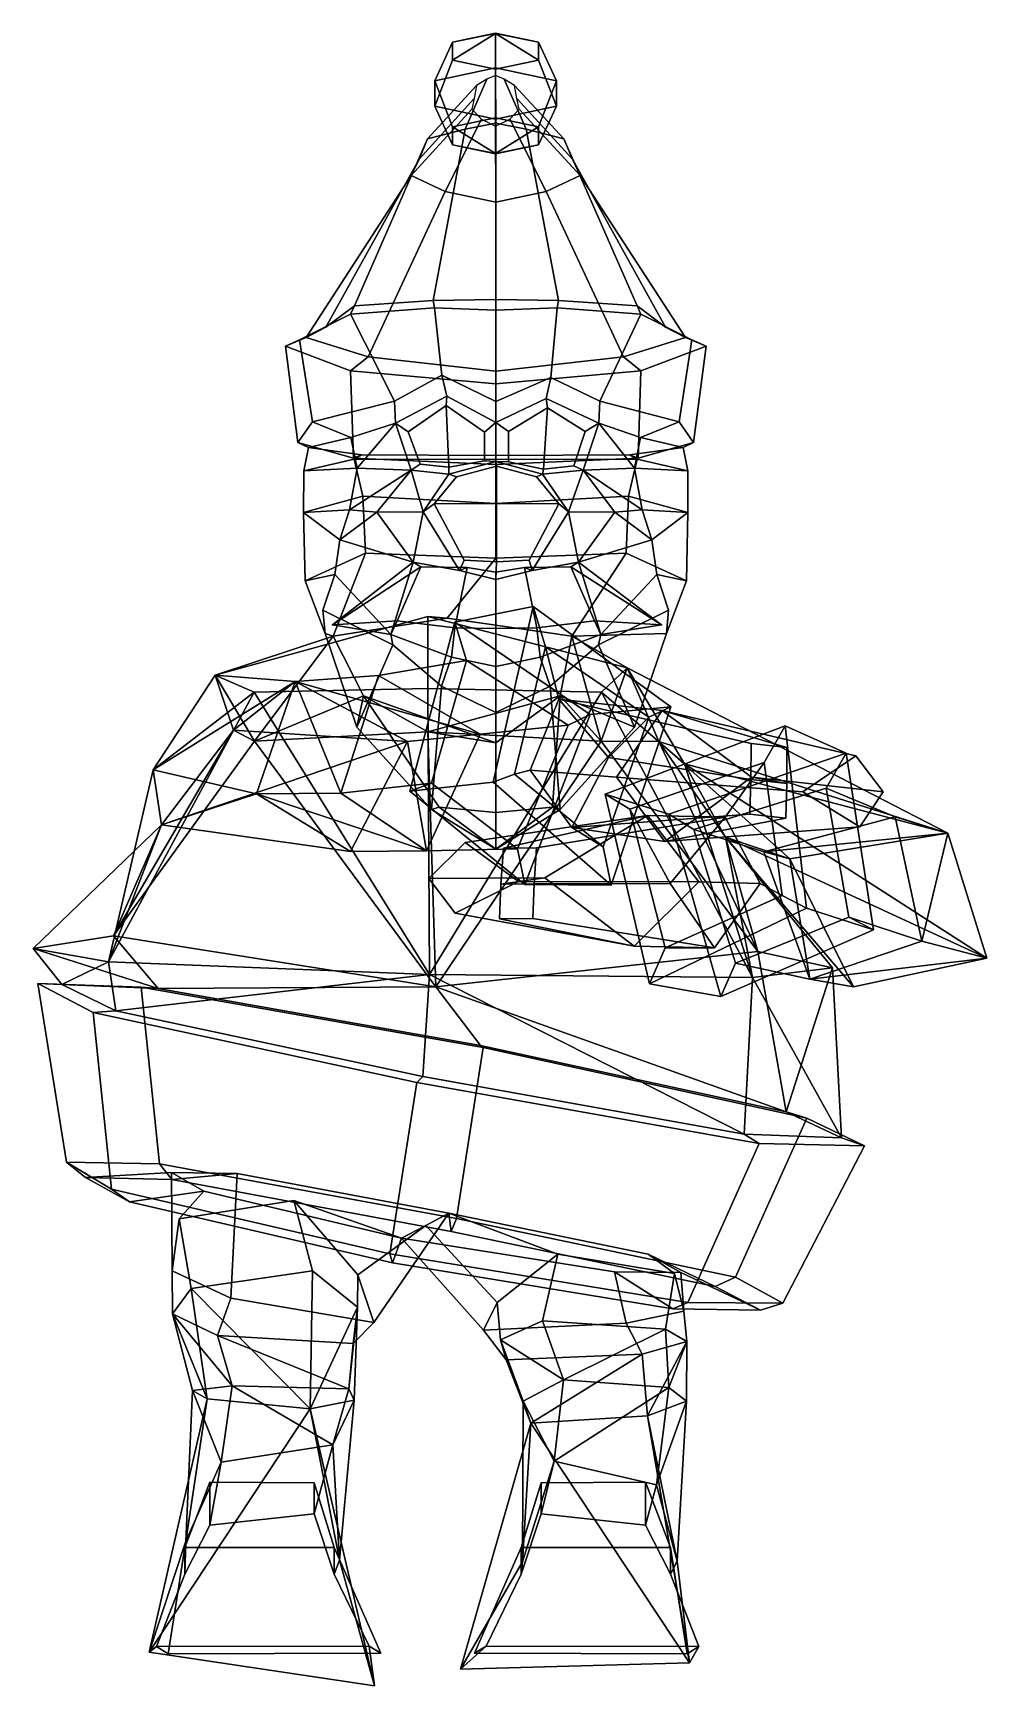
# Model space of a CAD drawing. Extents: x -127 to 175, y -163 to 359.
import ezdxf

# ---------------------------------------------------------------- set-up
doc = ezdxf.new("R2010")
doc.units = 0

msp = doc.modelspace()

# ---------------------------------------------------------------- linework, layer by layer
for p in [(-31.971371, 172.206116, 62.457336), (72.035202, 172.206116, 62.457336)]:
    msp.add_point(p)
for points in [[(0.312454, 336.107513, -32.84153), (5.949461, 350.674011, -30.137316), (5.949464, 356.401917, -43.923183), (0.312458, 344.208038, -52.337765)], [(5.949464, 356.401917, -43.923183), (19.558357, 359.2659, -50.81617), (19.558359, 348.25827, -62.08585), (0.312458, 344.208038, -52.337765)], [(19.55835, 347.810059, -23.244383), (19.558353, 359.080231, -34.727478), (5.949461, 350.674011, -30.137316)], [(5.949461, 350.674011, -30.137316), (19.558353, 359.080231, -34.727478), (5.949464, 356.401917, -43.923183)], [(19.558353, 359.080231, -34.727478), (19.558357, 359.2659, -50.81617), (5.949464, 356.401917, -43.923183)], [(19.55835, 347.810059, -23.244383), (33.167274, 350.674011, -30.137312), (19.558353, 359.080231, -34.727478)], [(19.558353, 359.080231, -34.727478), (33.167278, 356.401917, -43.923176), (19.558357, 359.2659, -50.81617)], [(33.167274, 350.674011, -30.137312), (33.167278, 356.401917, -43.923176), (19.558353, 359.080231, -34.727478)], [(33.167278, 356.401917, -43.923176), (38.804253, 344.208038, -52.337761), (19.558359, 348.25827, -62.08585), (19.558357, 359.2659, -50.81617)], [(38.804245, 336.107483, -32.841526), (38.804253, 344.208038, -52.337761), (33.167278, 356.401917, -43.923176), (33.167274, 350.674011, -30.137312)], [(19.55835, 332.057251, -23.09347), (19.55835, 347.810059, -23.244383), (5.949461, 350.674011, -30.137316), (0.312454, 336.107513, -32.84153)], [(19.55835, 332.057251, -23.09347), (38.804245, 336.107483, -32.841526), (33.167274, 350.674011, -30.137312), (19.55835, 347.810059, -23.244383)], [(5.949466, 329.64151, -55.041924), (0.312458, 344.208038, -52.337765), (19.558359, 348.25827, -62.08585), (19.558359, 332.505493, -61.93491)], [(19.548365, 345.826202, -30.277155), (16.852943, 344.662018, -30.768223), (9.973687, 328.925507, 26.226767), (19.600195, 330.736542, 29.220121)], [(19.548365, 345.826202, -30.277155), (19.600195, 330.736542, 29.220121), (29.226702, 328.925507, 26.226767), (22.243788, 344.662018, -30.768223)], [(33.167278, 329.64151, -55.04192), (19.558359, 332.505493, -61.93491), (19.558359, 348.25827, -62.08585), (38.804253, 344.208038, -52.337761)], [(13.512443, 342.667236, -31.609667), (12.762426, 338.558624, -33.342739), (-4.635299, 319.430664, 10.533323), (-1.956671, 325.822296, 21.097631)], [(16.852943, 344.662018, -30.768223), (13.512443, 342.667236, -31.609667), (-1.956671, 325.822296, 21.097631), (9.973687, 328.925507, 26.226767)], [(0.312454, 336.107513, -32.84153), (0.312458, 344.208038, -52.337765), (5.949466, 329.64151, -55.041924), (5.949463, 323.913574, -41.256058)], [(22.243788, 344.662018, -30.768223), (29.226702, 328.925507, 26.226767), (41.157063, 325.822296, 21.097633), (25.584288, 342.667236, -31.609665)], [(25.584288, 342.667236, -31.609665), (41.157063, 325.822296, 21.097633), (43.835686, 319.430664, 10.533326), (26.334301, 338.558624, -33.342739)], [(38.804245, 336.107483, -32.841526), (33.167274, 323.913574, -41.256054), (33.167278, 329.64151, -55.04192), (38.804253, 344.208038, -52.337761)], [(12.762426, 338.558624, -33.342739), (12.075766, 335.244446, -34.740711), (-7.087656, 314.274902, 2.011703), (-4.635299, 319.430664, 10.533323)], [(12.075766, 335.244446, -34.740711), (15.076711, 332.00473, -36.107235), (3.630005, 309.235016, -6.318373), (-7.087656, 314.274902, 2.011703)], [(19.55835, 332.057251, -23.09347), (0.312454, 336.107513, -32.84153), (5.949463, 323.913574, -41.256058), (19.558352, 321.049622, -34.363125)], [(19.55835, 332.057251, -23.09347), (19.558352, 321.049622, -34.363125), (33.167274, 323.913574, -41.256054), (38.804245, 336.107483, -32.841526)], [(27.020964, 335.244446, -34.740707), (46.288048, 314.274902, 2.011707), (35.570377, 309.235016, -6.318371), (24.020016, 332.00473, -36.107235)], [(26.334301, 338.558624, -33.342739), (43.835686, 319.430664, 10.533326), (46.288048, 314.274902, 2.011707), (27.020964, 335.244446, -34.740707)], [(19.628193, 275.02301, 71.859871), (19.600195, 330.736542, 29.220121), (9.973687, 328.925507, 26.226767), (-0.160071, 274.691772, 64.43219)], [(15.076711, 332.00473, -36.107235), (19.548363, 329.822174, -37.027882), (19.600191, 305.839722, -11.930279), (3.630005, 309.235016, -6.318373)], [(5.949463, 323.913574, -41.256058), (5.949466, 329.64151, -55.041924), (19.558346, 321.23526, -50.451759)], [(19.558346, 321.23526, -50.451759), (5.949466, 329.64151, -55.041924), (19.558359, 332.505493, -61.93491)], [(24.020016, 332.00473, -36.107235), (35.570377, 309.235016, -6.318371), (19.600191, 305.839722, -11.930279), (19.548363, 329.822174, -37.027882)], [(19.558346, 321.23526, -50.451759), (19.558359, 332.505493, -61.93491), (33.167278, 329.64151, -55.04192)], [(33.167274, 323.913574, -41.256054), (19.558346, 321.23526, -50.451759), (33.167278, 329.64151, -55.04192)], [(19.628193, 275.02301, 71.859871), (39.416451, 274.691772, 64.43219), (29.226702, 328.925507, 26.226767), (19.600195, 330.736542, 29.220121)], [(-34.060909, 266.35083, 24.119753), (-25.020376, 273.04834, 51.56694), (-1.956671, 325.822296, 21.097631), (-4.635299, 319.430664, 10.533323)], [(-25.020376, 273.04834, 51.56694), (-0.160071, 274.691772, 64.43219), (9.973687, 328.925507, 26.226767), (-1.956671, 325.822296, 21.097631)], [(64.276764, 273.04834, 51.56694), (41.157063, 325.822296, 21.097633), (29.226702, 328.925507, 26.226767), (39.416451, 274.691772, 64.43219)], [(73.317299, 266.35083, 24.119753), (43.835686, 319.430664, 10.533326), (41.157063, 325.822296, 21.097633), (64.276764, 273.04834, 51.56694)], [(-40.330849, 263.036377, 1.151556), (-34.060909, 266.35083, 24.119753), (-4.635299, 319.430664, 10.533323), (-7.087656, 314.274902, 2.011703)], [(19.558352, 321.049622, -34.363125), (5.949463, 323.913574, -41.256058), (19.558346, 321.23526, -50.451759)], [(19.558352, 321.049622, -34.363125), (19.558346, 321.23526, -50.451759), (33.167274, 323.913574, -41.256054)], [(79.587234, 263.036377, 1.151556), (46.288048, 314.274902, 2.011707), (43.835686, 319.430664, 10.533326), (73.317299, 266.35083, 24.119753)], [(-20.742933, 256.957275, -19.587427), (-40.330849, 263.036377, 1.151556), (-7.087656, 314.274902, 2.011703), (3.630005, 309.235016, -6.318373)], [(59.999313, 256.957275, -19.587427), (35.570377, 309.235016, -6.318371), (46.288048, 314.274902, 2.011707), (79.587234, 263.036377, 1.151556)], [(19.628191, 252.391937, -38.555843), (-20.742933, 256.957275, -19.587427), (3.630005, 309.235016, -6.318373), (19.600191, 305.839722, -11.930279)], [(19.628191, 252.391937, -38.555843), (19.600191, 305.839722, -11.930279), (35.570377, 309.235016, -6.318371), (59.999313, 256.957275, -19.587427)], [(-26.262728, 270.369202, 56.178581), (-25.020376, 273.04834, 51.56694), (-34.060909, 266.35083, 24.119753), (-42.359589, 262.294495, 25.529703)], [(0.228594, 272.434296, 69.337517), (-0.160071, 274.691772, 64.43219), (-25.020376, 273.04834, 51.56694), (-26.262728, 270.369202, 56.178581)], [(2.58542, 251.157349, 73.54554), (0.228594, 272.434296, 69.337517), (-26.262728, 270.369202, 56.178581), (-12.355315, 242.91156, 62.431095)], [(19.628193, 271.686127, 75.453018), (19.628193, 275.02301, 71.859871), (-0.160071, 274.691772, 64.43219), (0.228594, 272.434296, 69.337517)], [(19.628191, 242.8284, 77.769554), (19.628193, 271.686127, 75.453018), (0.228594, 272.434296, 69.337517), (2.58542, 251.157349, 73.54554)], [(19.628191, 242.8284, 77.769554), (37.074688, 250.352966, 73.615913), (39.027786, 272.434296, 69.337517), (19.628193, 271.686127, 75.453018)], [(19.628193, 271.686127, 75.453018), (39.027786, 272.434296, 69.337517), (39.416451, 274.691772, 64.43219), (19.628193, 275.02301, 71.859871)], [(37.074688, 250.352966, 73.615913), (52.483738, 242.91156, 62.431103), (65.519119, 270.369171, 56.178581), (39.027786, 272.434296, 69.337517)], [(39.027786, 272.434296, 69.337517), (65.519119, 270.369171, 56.178581), (64.276764, 273.04834, 51.56694), (39.416451, 274.691772, 64.43219)], [(65.519119, 270.369171, 56.178581), (81.615974, 262.294495, 25.529703), (73.317299, 266.35083, 24.119753), (64.276764, 273.04834, 51.56694)], [(-12.355315, 242.91156, 62.431095), (-26.262728, 270.369202, 56.178581), (-42.359589, 262.294495, 25.529703), (-38.312523, 236.339661, 43.871044)], [(52.483738, 242.91156, 62.431103), (77.568916, 236.339661, 43.871044), (81.615974, 262.294495, 25.529703), (65.519119, 270.369171, 56.178581)], [(-42.359589, 262.294495, 25.529703), (-34.060909, 266.35083, 24.119753), (-40.330849, 263.036377, 1.151556), (-46.885277, 260.283508, -0.272045)], [(-46.885277, 260.283508, -0.272045), (-40.330849, 263.036377, 1.151556), (-20.742933, 256.957275, -19.587427), (-26.27165, 252.506104, -23.021252)], [(-38.312523, 236.339661, 43.871044), (-42.359589, 262.294495, 25.529703), (-46.885277, 260.283508, -0.272045), (-42.885941, 229.900299, 6.569242)], [(86.141663, 260.283508, -0.272045), (65.528038, 252.506104, -23.021252), (59.999313, 256.957275, -19.587427), (79.587234, 263.036377, 1.151556)], [(81.615974, 262.294495, 25.529703), (86.141663, 260.283508, -0.272045), (79.587234, 263.036377, 1.151556), (73.317299, 266.35083, 24.119753)], [(77.568916, 236.339661, 43.871044), (82.142326, 229.900299, 6.569242), (86.141663, 260.283508, -0.272045), (81.615974, 262.294495, 25.529703)], [(-42.885941, 229.900299, 6.569242), (-46.885277, 260.283508, -0.272045), (-26.27165, 252.506104, -23.021252), (-25.376324, 224.893066, -19.244621)], [(-26.27165, 252.506104, -23.021252), (-20.742933, 256.957275, -19.587427), (19.628191, 252.391937, -38.555843), (19.628191, 248.39328, -42.775372)], [(65.528038, 252.506104, -23.021252), (19.628191, 248.39328, -42.775372), (19.628191, 252.391937, -38.555843), (59.999313, 256.957275, -19.587427)], [(82.142326, 229.900299, 6.569242), (64.632713, 224.893066, -19.244621), (65.528038, 252.506104, -23.021252), (86.141663, 260.283508, -0.272045)], [(-25.376324, 224.893066, -19.244621), (-26.27165, 252.506104, -23.021252), (19.628191, 248.39328, -42.775372), (19.628189, 222.88504, -38.912556)], [(2.58542, 251.157349, 73.54554), (-12.355315, 242.91156, 62.431095), (-12.062606, 235.97821, 60.931107), (4.154111, 244.5112, 72.894707)], [(19.628191, 242.8284, 77.769554), (2.58542, 251.157349, 73.54554), (4.154111, 244.5112, 72.894707), (19.628191, 236.220062, 75.045845)], [(64.632713, 224.893066, -19.244621), (19.628189, 222.88504, -38.912556), (19.628191, 248.39328, -42.775372), (65.528038, 252.506104, -23.021252)], [(19.628191, 242.8284, 77.769554), (19.628191, 236.220062, 75.045845), (35.505993, 243.704346, 72.908783), (37.074688, 250.352966, 73.615913)], [(37.074688, 250.352966, 73.615913), (35.505993, 243.704346, 72.908783), (52.191025, 235.97821, 60.931107), (52.483738, 242.91156, 62.431103)], [(-26.146982, 231.401642, 44.291542), (-12.062606, 235.97821, 60.931107), (-12.355315, 242.91156, 62.431095), (-38.312523, 236.339661, 43.871044)], [(3.895263, 241.538635, 70.4319), (4.154111, 244.5112, 72.894707), (-12.062606, 235.97821, 60.931107), (-8.041869, 233.169922, 60.616325)], [(4.79462, 222.045532, 68.602371), (3.895263, 241.538635, 70.4319), (-8.041869, 233.169922, 60.616325), (-4.294868, 222.980103, 63.510147)], [(3.895263, 241.538635, 70.4319), (16.043137, 233.166748, 72.05793), (19.628191, 236.220062, 75.045845), (4.154111, 244.5112, 72.894707)], [(16.043137, 233.166748, 72.05793), (3.895263, 241.538635, 70.4319), (4.79462, 222.045532, 68.602371), (16.043137, 224.0495, 72.90213)], [(36.012863, 240.843506, 70.23085), (35.505993, 243.704346, 72.908783), (19.628191, 236.220062, 75.045845), (23.666384, 233.286011, 72.238243)], [(23.666384, 233.286011, 72.238243), (23.666384, 223.781403, 73.280487), (34.69585, 221.433167, 67.97216), (36.012863, 240.843506, 70.23085)], [(34.69585, 221.433167, 67.97216), (44.258175, 222.429199, 61.68544), (47.932209, 233.289429, 58.112831), (36.012863, 240.843506, 70.23085)], [(36.012863, 240.843506, 70.23085), (47.932209, 233.289429, 58.112831), (52.191025, 235.97821, 60.931107), (35.505993, 243.704346, 72.908783)], [(65.403366, 231.401642, 44.291542), (77.568916, 236.339661, 43.871044), (52.483738, 242.91156, 62.431103), (52.191025, 235.97821, 60.931107)], [(-38.312523, 236.339661, 43.871044), (-42.885941, 229.900299, 6.569242), (-39.580399, 228.237183, 7.375285), (-26.146982, 231.401642, 44.291542)], [(-24.174232, 221.700012, 44.618198), (-12.062606, 235.97821, 60.931107), (-26.146982, 231.401642, 44.291542)], [(-7.132339, 221.139404, 64.51149), (-12.062606, 235.97821, 60.931107), (-24.174232, 221.700012, 44.618198)], [(-4.294868, 222.980103, 63.510147), (-8.041869, 233.169922, 60.616325), (-12.062606, 235.97821, 60.931107), (-7.132339, 221.139404, 64.51149)], [(16.043137, 224.0495, 72.90213), (19.628191, 223.802063, 76.106529), (19.628191, 236.220062, 75.045845), (16.043137, 233.166748, 72.05793)], [(23.666384, 223.781403, 73.280487), (23.666384, 233.286011, 72.238243), (19.628191, 236.220062, 75.045845), (19.628191, 223.802063, 76.106529)], [(44.258175, 222.429199, 61.68544), (47.260761, 221.139404, 64.51149), (52.191025, 235.97821, 60.931107), (47.932209, 233.289429, 58.112831)], [(47.260761, 221.139404, 64.51149), (63.430611, 221.700012, 44.618198), (52.191025, 235.97821, 60.931107)], [(63.430611, 221.700012, 44.618198), (65.403366, 231.401642, 44.291542), (52.191025, 235.97821, 60.931107)], [(77.568916, 236.339661, 43.871044), (65.403366, 231.401642, 44.291542), (78.836792, 228.237183, 7.375285), (82.142326, 229.900299, 6.569242)], [(-42.885941, 229.900299, 6.569242), (-25.376324, 224.893066, -19.244621), (-22.790195, 225.941895, -18.937723), (-39.580399, 228.237183, 7.375285)], [(-26.146982, 231.401642, 44.291542), (-39.580399, 228.237183, 7.375285), (-41.084808, 220.88385, 8.424358), (-24.174232, 221.700012, 44.618198)], [(82.142326, 229.900299, 6.569242), (78.836792, 228.237183, 7.375285), (62.046581, 225.941895, -18.937723), (64.632713, 224.893066, -19.244621)], [(65.403366, 231.401642, 44.291542), (63.430611, 221.700012, 44.618198), (80.341194, 220.88385, 8.424358), (78.836792, 228.237183, 7.375285)], [(-41.084808, 220.88385, 8.424358), (-39.580399, 228.237183, 7.375285), (-22.790195, 225.941895, -18.937723), (-25.102558, 224.563232, -21.365282)], [(-25.376324, 224.893066, -19.244621), (19.628189, 222.88504, -38.912556), (19.628189, 225.715363, -36.097126), (-22.790195, 225.941895, -18.937723)], [(-25.102558, 224.563232, -21.365282), (-22.790195, 225.941895, -18.937723), (19.628189, 225.715363, -36.097126), (19.628187, 224.489075, -36.442921)], [(64.35894, 224.563232, -21.365282), (19.628187, 224.489075, -36.442921), (19.628189, 225.715363, -36.097126), (62.046581, 225.941895, -18.937723)], [(64.632713, 224.893066, -19.244621), (62.046581, 225.941895, -18.937723), (19.628189, 225.715363, -36.097126), (19.628189, 222.88504, -38.912556)], [(80.341194, 220.88385, 8.424358), (64.35894, 224.563232, -21.365282), (62.046581, 225.941895, -18.937723), (78.836792, 228.237183, 7.375285)], [(-41.10659, 207.689941, 10.603291), (-41.084808, 220.88385, 8.424358), (-25.102558, 224.563232, -21.365282), (-22.35778, 212.86618, -22.849012)], [(-24.174232, 221.700012, 44.618198), (-41.084808, 220.88385, 8.424358), (-41.10659, 207.689941, 10.603291), (-26.616001, 208.60083, 44.467022)], [(-26.616001, 208.60083, 44.467022), (-7.132339, 221.139404, 64.51149), (-24.174232, 221.700012, 44.618198)], [(-17.962025, 207.784119, 67.688042), (-7.132339, 221.139404, 64.51149), (-26.616001, 208.60083, 44.467022)], [(-22.35778, 212.86618, -22.849012), (-25.102558, 224.563232, -21.365282), (19.628187, 224.489075, -36.442921), (19.628178, 210.612854, -34.983601)], [(-17.962025, 207.784119, 67.688042), (-3.330264, 207.937439, 70.722473), (-7.132339, 221.139404, 64.51149)], [(4.79462, 222.045532, 68.602371), (-4.294868, 222.980103, 63.510147), (-7.132339, 221.139404, 64.51149), (4.827512, 219.85849, 70.798203)], [(-3.330264, 207.937439, 70.722473), (4.827512, 219.85849, 70.798203), (-7.132339, 221.139404, 64.51149)], [(0.187371, 210.417114, 88.179169), (7.2637, 218.981445, 86.981834), (4.827512, 219.85849, 70.798203), (-3.330264, 207.937439, 70.722473)], [(19.886574, 210.598816, 94.62838), (19.886574, 222.41571, 90.498352), (7.2637, 218.981445, 86.981834), (0.187371, 210.417114, 88.179169)], [(4.79462, 222.045532, 68.602371), (4.827512, 219.85849, 70.798203), (19.628191, 223.802063, 76.106529), (16.043137, 224.0495, 72.90213)], [(19.886574, 222.41571, 90.498352), (19.628191, 223.802063, 76.106529), (4.827512, 219.85849, 70.798203), (7.2637, 218.981445, 86.981834)], [(61.614162, 212.86618, -22.849012), (19.628178, 210.612854, -34.983601), (19.628187, 224.489075, -36.442921), (64.35894, 224.563232, -21.365282)], [(19.886574, 222.41571, 90.498352), (32.509445, 218.981445, 86.981834), (34.428871, 219.85849, 70.798203), (19.628191, 223.802063, 76.106529)], [(34.69585, 221.433167, 67.97216), (23.666384, 223.781403, 73.280487), (19.628191, 223.802063, 76.106529), (34.428871, 219.85849, 70.798203)], [(19.886574, 210.598816, 94.62838), (39.585773, 210.417114, 88.179169), (32.509445, 218.981445, 86.981834), (19.886574, 222.41571, 90.498352)], [(39.585773, 210.417114, 88.179169), (42.586647, 207.937439, 70.722473), (34.428871, 219.85849, 70.798203), (32.509445, 218.981445, 86.981834)], [(34.69585, 221.433167, 67.97216), (34.428871, 219.85849, 70.798203), (47.260761, 221.139404, 64.51149), (44.258175, 222.429199, 61.68544)], [(42.586647, 207.937439, 70.722473), (47.260761, 221.139404, 64.51149), (34.428871, 219.85849, 70.798203)], [(57.218407, 207.784119, 67.688042), (47.260761, 221.139404, 64.51149), (42.586647, 207.937439, 70.722473)], [(65.872391, 208.60083, 44.467022), (63.430611, 221.700012, 44.618198), (47.260761, 221.139404, 64.51149)], [(57.218407, 207.784119, 67.688042), (65.872391, 208.60083, 44.467022), (47.260761, 221.139404, 64.51149)], [(80.362976, 207.689941, 10.603291), (61.614162, 212.86618, -22.849012), (64.35894, 224.563232, -21.365282), (80.341194, 220.88385, 8.424358)], [(63.430611, 221.700012, 44.618198), (65.872391, 208.60083, 44.467022), (80.362976, 207.689941, 10.603291), (80.341194, 220.88385, 8.424358)], [(-40.670235, 186.135681, 11.965978), (-41.10659, 207.689941, 10.603291), (-22.35778, 212.86618, -22.849012), (-21.565063, 194.87851, -19.938166)], [(-21.565063, 194.87851, -19.938166), (-22.35778, 212.86618, -22.849012), (19.628178, 210.612854, -34.983601), (19.628178, 193.252808, -30.552441)], [(9.611699, 192.669128, 83.343475), (0.187371, 210.417114, 88.179169), (-3.330264, 207.937439, 70.722473), (8.161731, 189.350403, 70.473747)], [(19.886574, 192.147644, 88.573502), (19.886574, 210.598816, 94.62838), (0.187371, 210.417114, 88.179169), (9.611699, 192.669128, 83.343475)], [(60.821445, 194.87851, -19.938166), (19.628178, 193.252808, -30.552441), (19.628178, 210.612854, -34.983601), (61.614162, 212.86618, -22.849012)], [(19.886574, 192.147644, 88.573502), (30.161448, 192.669128, 83.343475), (39.585773, 210.417114, 88.179169), (19.886574, 210.598816, 94.62838)], [(30.161448, 192.669128, 83.343475), (31.094652, 189.350403, 70.473747), (42.586647, 207.937439, 70.722473), (39.585773, 210.417114, 88.179169)], [(79.926628, 186.135681, 11.965977), (60.821445, 194.87851, -19.938166), (61.614162, 212.86618, -22.849012), (80.362976, 207.689941, 10.603291)], [(-26.616001, 208.60083, 44.467022), (-41.10659, 207.689941, 10.603291), (-29.682076, 199.077454, 43.910244)], [(-31.287819, 188.147583, 44.088947), (-29.682076, 199.077454, 43.910244), (-41.10659, 207.689941, 10.603291), (-40.670235, 186.135681, 11.965978)], [(-29.682076, 199.077454, 43.910244), (-17.962025, 207.784119, 67.688042), (-26.616001, 208.60083, 44.467022)], [(-6.465404, 191.970764, 64.57061), (-17.962025, 207.784119, 67.688042), (-29.682076, 199.077454, 43.910244)], [(-6.465404, 191.970764, 64.57061), (-3.330264, 207.937439, 70.722473), (-17.962025, 207.784119, 67.688042)], [(8.161731, 189.350403, 70.473747), (-3.330264, 207.937439, 70.722473), (-6.465404, 191.970764, 64.57061)], [(31.094652, 189.350403, 70.473747), (45.721786, 191.970764, 64.57061), (42.586647, 207.937439, 70.722473)], [(45.721786, 191.970764, 64.57061), (57.218407, 207.784119, 67.688042), (42.586647, 207.937439, 70.722473)], [(45.721786, 191.970764, 64.57061), (68.938461, 199.077454, 43.910244), (57.218407, 207.784119, 67.688042)], [(68.938461, 199.077454, 43.910244), (65.872391, 208.60083, 44.467022), (57.218407, 207.784119, 67.688042)], [(65.872391, 208.60083, 44.467022), (68.938461, 199.077454, 43.910244), (80.362976, 207.689941, 10.603291)], [(70.544205, 188.147583, 44.088947), (79.926628, 186.135681, 11.965977), (80.362976, 207.689941, 10.603291), (68.938461, 199.077454, 43.910244)], [(-31.287819, 188.147583, 44.088947), (-13.573413, 169.144806, 70.879959), (-6.465404, 191.970764, 64.57061), (-29.682076, 199.077454, 43.910244)], [(70.544205, 188.147583, 44.088947), (68.938461, 199.077454, 43.910244), (45.721786, 191.970764, 64.57061), (52.829796, 169.144806, 70.879959)], [(-34.341694, 169.524017, 16.07509), (-40.670235, 186.135681, 11.965978), (-21.565063, 194.87851, -19.938166), (-31.785681, 168.64563, 17.863941)], [(-31.785681, 168.64563, 17.863941), (-21.565063, 194.87851, -19.938166), (19.628178, 193.252808, -30.552441), (4.272849, 174.308746, -2.106476)], [(43.698383, 168.64563, 17.863939), (4.272849, 174.308746, -2.106476), (19.628178, 193.252808, -30.552441), (60.821445, 194.87851, -19.938166)], [(73.598076, 169.524017, 16.075089), (43.698383, 168.64563, 17.863939), (60.821445, 194.87851, -19.938166), (79.926628, 186.135681, 11.965977)], [(-34.341694, 169.524017, 16.07509), (-35.011044, 176.889496, 47.259228), (-31.287819, 188.147583, 44.088947), (-40.670235, 186.135681, 11.965978)], [(-31.287819, 188.147583, 44.088947), (-35.011044, 176.889496, 47.259228), (-12.890243, 165.923065, 61.868774), (-13.573413, 169.144806, 70.879959)], [(-4.099214, 190.55011, 78.570831), (-6.465404, 191.970764, 64.57061), (-31.971371, 172.206116, 62.457336)], [(-31.971371, 172.206116, 62.457336), (-6.465404, 191.970764, 64.57061), (-13.573413, 169.144806, 70.879959)], [(-11.576415, 173.501404, 80.964844), (-4.099214, 190.55011, 78.570831), (-31.971371, 172.206116, 62.457336)], [(10.598157, 190.287842, 78.687943), (-4.099214, 190.55011, 78.570831), (-11.576415, 173.501404, 80.964844), (6.637204, 171.310089, 89.632408)], [(-4.099214, 190.55011, 78.570831), (10.598157, 190.287842, 78.687943), (8.161731, 189.350403, 70.473747), (-6.465404, 191.970764, 64.57061)], [(6.637204, 171.310089, 89.632408), (19.628191, 171.106628, 90.316116), (19.628191, 188.87384, 81.436508), (10.598157, 190.287842, 78.687943)], [(19.886574, 192.147644, 88.573502), (9.611699, 192.669128, 83.343475), (8.161731, 189.350403, 70.473747), (19.628191, 186.563049, 76.393234)], [(19.628191, 188.87384, 81.436508), (19.628191, 186.563049, 76.393234), (8.161731, 189.350403, 70.473747), (10.598157, 190.287842, 78.687943)], [(19.886574, 192.147644, 88.573502), (19.628191, 186.563049, 76.393234), (31.094652, 189.350403, 70.473747), (30.161448, 192.669128, 83.343475)], [(32.619179, 171.310089, 89.632408), (28.658226, 190.287842, 78.687943), (19.628191, 188.87384, 81.436508), (19.628191, 171.106628, 90.316116)], [(19.628191, 188.87384, 81.436508), (28.658226, 190.287842, 78.687943), (31.094652, 189.350403, 70.473747), (19.628191, 186.563049, 76.393234)], [(43.355598, 190.55011, 78.570831), (45.721786, 191.970764, 64.57061), (31.094652, 189.350403, 70.473747), (28.658226, 190.287842, 78.687943)], [(28.658226, 190.287842, 78.687943), (32.619179, 171.310089, 89.632408), (50.832798, 173.501404, 80.964844), (43.355598, 190.55011, 78.570831)], [(43.355598, 190.55011, 78.570831), (72.035202, 172.206116, 62.457336), (45.721786, 191.970764, 64.57061)], [(50.832798, 173.501404, 80.964844), (72.035202, 172.206116, 62.457336), (43.355598, 190.55011, 78.570831)], [(72.035202, 172.206116, 62.457336), (52.829796, 169.144806, 70.879959), (45.721786, 191.970764, 64.57061)], [(70.544205, 188.147583, 44.088947), (52.829796, 169.144806, 70.879959), (52.146626, 165.923065, 61.868774), (74.267433, 176.889496, 47.259228)], [(73.598076, 169.524017, 16.075089), (79.926628, 186.135681, 11.965977), (70.544205, 188.147583, 44.088947), (74.267433, 176.889496, 47.259228)], [(18.82136, 122.499359, 206.191589), (31.489553, 177.960297, 181.13266), (6.671842, 173.052612, 160.897537), (-7.522349, 119.63208, 186.321945)], [(49.513577, 143.835571, 110.690933), (6.671842, 173.052612, 160.897537), (31.489553, 177.960297, 181.13266), (74.940384, 146.313751, 131.776413)], [(18.82136, 122.499359, 206.191589), (25.528318, 125.03598, 197.341125), (35.369759, 165.299347, 177.98053), (31.489553, 177.960297, 181.13266)], [(74.940384, 146.313751, 131.776413), (31.489553, 177.960297, 181.13266), (35.369759, 165.299347, 177.98053), (68.042732, 143.077179, 140.965988)], [(-1.853932, 174.900818, 2.414005), (-1.857344, 152.070068, -48.561859), (-56.752666, 150.964569, -39.722935), (-69.100403, 156.30014, -4.480221)], [(-1.853932, 174.900818, 2.414005), (-69.100403, 156.30014, -4.480221), (-31.785681, 168.64563, 17.863941), (4.272849, 174.308746, -2.106476)], [(-12.890243, 165.923065, 61.868774), (-35.011044, 176.889496, 47.259228), (-34.341694, 169.524017, 16.07509), (-24.263626, 139.876556, 32.069515)], [(-13.573413, 169.144806, 70.879959), (-11.576415, 173.501404, 80.964844), (-31.971371, 172.206116, 62.457336)], [(6.637204, 171.310089, 89.632408), (-11.576415, 173.501404, 80.964844), (-13.573413, 169.144806, 70.879959), (5.635577, 162.011047, 79.726784)], [(-7.522349, 119.63208, 186.321945), (6.671842, 173.052612, 160.897537), (10.422554, 160.988525, 157.826309), (-0.70543, 122.167633, 177.332352)], [(-1.853932, 174.900818, 2.414005), (61.159542, 158.675873, -1.488759), (53.064346, 150.964569, -39.722935), (-1.857344, 152.070068, -48.561859)], [(4.272849, 174.308746, -2.106476), (43.698383, 168.64563, 17.863939), (61.159542, 158.675873, -1.488759), (-1.853932, 174.900818, 2.414005)], [(49.513577, 143.835571, 110.690933), (42.503601, 140.503601, 120.036133), (10.422554, 160.988525, 157.826309), (6.671842, 173.052612, 160.897537)], [(32.619179, 171.310089, 89.632408), (33.620804, 162.011047, 79.726784), (52.829796, 169.144806, 70.879959), (50.832798, 173.501404, 80.964844)], [(52.829796, 169.144806, 70.879959), (72.035202, 172.206116, 62.457336), (50.832798, 173.501404, 80.964844)], [(52.146626, 165.923065, 61.868774), (63.520008, 139.876556, 32.069515), (73.598076, 169.524017, 16.075089), (74.267433, 176.889496, 47.259228)], [(-69.100403, 156.30014, -4.480221), (-56.614574, 135.401886, 55.802441), (-31.785681, 168.64563, 17.863941)], [(-56.614574, 135.401886, 55.802441), (-22.191244, 149.813568, 40.793888), (-31.785681, 168.64563, 17.863941)], [(-24.263626, 139.876556, 32.069515), (-34.341694, 169.524017, 16.07509), (-31.785681, 168.64563, 17.863941), (-22.191244, 149.813568, 40.793888)], [(2.453282, 152.859558, 81.774635), (5.635577, 162.011047, 79.726784), (-13.573413, 169.144806, 70.879959), (-12.890243, 165.923065, 61.868774)], [(19.628191, 171.106628, 90.316116), (6.637204, 171.310089, 89.632408), (5.635577, 162.011047, 79.726784), (19.628191, 159.04425, 85.198151)], [(19.628191, 171.106628, 90.316116), (19.628191, 159.04425, 85.198151), (33.620804, 162.011047, 79.726784), (32.619179, 171.310089, 89.632408)], [(36.803097, 152.859558, 81.774635), (52.146626, 165.923065, 61.868774), (52.829796, 169.144806, 70.879959), (33.620804, 162.011047, 79.726784)], [(63.520008, 139.876556, 32.069515), (39.996216, 149.813568, 40.793888), (43.698383, 168.64563, 17.863939), (73.598076, 169.524017, 16.075089)], [(52.935226, 135.401855, 55.802437), (43.698383, 168.64563, 17.863939), (39.996216, 149.813568, 40.793888)], [(61.159542, 158.675873, -1.488759), (43.698383, 168.64563, 17.863939), (52.935226, 135.401855, 55.802437)], [(-0.731843, 113.875031, 63.821434), (2.453282, 152.859558, 81.774635), (-12.890243, 165.923065, 61.868774), (-24.263626, 139.876556, 32.069515)], [(19.628191, 144.514069, 88.140846), (19.628191, 159.04425, 85.198151), (5.635577, 162.011047, 79.726784), (2.453282, 152.859558, 81.774635)], [(19.628191, 144.514069, 88.140846), (36.803097, 152.859558, 81.774635), (33.620804, 162.011047, 79.726784), (19.628191, 159.04425, 85.198151)], [(30.49922, 126.28125, 184.112595), (39.592201, 148.743561, 167.767532), (35.369759, 165.299347, 177.98053), (25.528318, 125.03598, 197.341125)], [(55.291569, 130.310455, 142.788666), (68.042732, 143.077179, 140.965988), (35.369759, 165.299347, 177.98053), (39.592201, 148.743561, 167.767532)], [(39.988224, 113.875031, 63.821434), (63.520008, 139.876556, 32.069515), (52.146626, 165.923065, 61.868774), (36.803097, 152.859558, 81.774635)], [(-0.70543, 122.167633, 177.332352), (10.422554, 160.988525, 157.826309), (-17.451403, 156.171936, 135.307678), (-29.315514, 119.039398, 155.511093)], [(-17.451403, 156.171936, 135.307678), (10.422554, 160.988525, 157.826309), (42.503601, 140.503601, 120.036133), (14.651062, 137.696838, 97.21035)], [(71.149864, 135.313904, 43.383045), (61.159542, 158.675873, -1.488759), (52.935226, 135.401855, 55.802437)], [(79.321823, 128.3125, -33.13237), (53.064346, 150.964569, -39.722935), (61.159542, 158.675873, -1.488759)], [(71.149864, 135.313904, 43.383045), (162.480103, 106.338013, 39.383327), (61.159542, 158.675873, -1.488759)], [(79.321823, 128.3125, -33.13237), (61.159542, 158.675873, -1.488759), (162.480103, 106.338013, 39.383327)], [(-88.612221, 126.347473, -20.511158), (-69.100403, 156.30014, -4.480221), (-56.752666, 150.964569, -39.722935)], [(-88.612221, 126.347473, -20.511158), (-43.767475, 154.315033, 88.724106), (-69.100403, 156.30014, -4.480221)], [(-88.612221, 126.347473, -20.511158), (-56.020138, 118.820343, 105.61573), (-43.767475, 154.315033, 88.724106)], [(-63.290676, 138.938324, 23.142221), (-56.614574, 135.401886, 55.802441), (-69.100403, 156.30014, -4.480221)], [(-63.290676, 138.938324, 23.142221), (-69.100403, 156.30014, -4.480221), (-43.767475, 154.315033, 88.724106)], [(-63.290676, 138.938324, 23.142221), (-43.767475, 154.315033, 88.724106), (-8.319606, 135.321503, 59.985538)], [(-1.367341, 61.732559, -106.045204), (-56.752666, 150.964569, -39.722935), (-1.857344, 152.070068, -48.561859)], [(-29.315514, 119.039398, 155.511093), (-43.767475, 154.315033, 88.724106), (-56.020138, 118.820343, 105.61573)], [(14.651062, 137.696838, 97.21035), (-43.767475, 154.315033, 88.724106), (-17.451403, 156.171936, 135.307678)], [(-29.315514, 119.039398, 155.511093), (-17.451403, 156.171936, 135.307678), (-43.767475, 154.315033, 88.724106)], [(14.651062, 137.696838, 97.21035), (-8.319606, 135.321503, 59.985538), (-43.767475, 154.315033, 88.724106)], [(-1.367341, 61.732559, -106.045204), (-1.857344, 152.070068, -48.561859), (53.064346, 150.964569, -39.722935)], [(19.628191, 101.357864, 67.06337), (19.628191, 144.514069, 88.140846), (2.453282, 152.859558, 81.774635), (-0.731843, 113.875031, 63.821434)], [(19.628191, 101.357864, 67.06337), (39.988224, 113.875031, 63.821434), (36.803097, 152.859558, 81.774635), (19.628191, 144.514069, 88.140846)], [(-102.821693, 65.685303, -70.42495), (-56.752666, 150.964569, -39.722935), (-1.367341, 61.732559, -106.045204)], [(-102.821693, 65.685303, -70.42495), (-88.612221, 126.347473, -20.511158), (-56.752666, 150.964569, -39.722935)], [(-1.823221, 138.404663, 62.739731), (-22.191244, 149.813568, 40.793888), (-56.614574, 135.401886, 55.802441)], [(-0.731843, 113.875031, 63.821434), (-24.263626, 139.876556, 32.069515), (-22.191244, 149.813568, 40.793888), (1.687102, 114.567322, 47.914745)], [(1.687102, 114.567322, 47.914745), (-22.191244, 149.813568, 40.793888), (19.628191, 134.969849, 21.971596), (19.628191, 112.933167, 43.618671)], [(19.628191, 134.969849, 21.971596), (-22.191244, 149.813568, 40.793888), (-1.823221, 138.404663, 62.739731)], [(19.628191, 134.969849, 21.971596), (-1.823221, 138.404663, 62.739731), (39.996216, 149.813568, 40.793888)], [(-1.823221, 138.404663, 62.739731), (52.935226, 135.401855, 55.802437), (39.996216, 149.813568, 40.793888)], [(100.816544, 60.7603, -73.013657), (-1.367341, 61.732559, -106.045204), (53.064346, 150.964569, -39.722935)], [(37.569279, 114.567322, 47.914745), (19.628191, 112.933167, 43.618671), (19.628191, 134.969849, 21.971596), (39.996216, 149.813568, 40.793888)], [(28.796669, 90.188095, 144.41066), (49.513577, 143.835571, 110.690933), (74.940384, 146.313751, 131.776413), (56.092533, 89.917252, 164.965881)], [(57.796894, 124.093262, 211.376083), (72.264946, 145.13147, 185.539413), (39.592201, 148.743561, 167.767532), (30.49922, 126.28125, 184.112595)], [(39.988224, 113.875031, 63.821434), (37.569279, 114.567322, 47.914745), (39.996216, 149.813568, 40.793888), (63.520008, 139.876556, 32.069515)], [(100.198372, 123.348969, 136.380188), (55.291569, 130.310455, 142.788666), (39.592201, 148.743561, 167.767532), (100.298485, 134.707825, 136.753738)], [(111.649796, 133.460693, 142.841003), (100.298485, 134.707825, 136.753738), (39.592201, 148.743561, 167.767532), (72.264946, 145.13147, 185.539413)], [(100.816544, 60.7603, -73.013657), (53.064346, 150.964569, -39.722935), (79.321823, 128.3125, -33.13237)], [(56.092533, 89.917252, 164.965881), (74.940384, 146.313751, 131.776413), (68.042732, 143.077179, 140.965988), (53.553303, 102.047638, 166.493057)], [(28.796669, 90.188095, 144.41066), (26.454256, 101.422363, 145.813324), (42.503601, 140.503601, 120.036133), (49.513577, 143.835571, 110.690933)], [(43.655304, 108.134521, 163.588715), (53.553303, 102.047638, 166.493057), (68.042732, 143.077179, 140.965988), (55.291569, 130.310455, 142.788666)], [(116.657005, 119.378174, 222.184296), (133.44928, 130.765778, 214.190674), (72.264946, 145.13147, 185.539413), (57.796894, 124.093262, 211.376083)], [(142.060211, 119.378174, 198.11377), (100.435829, 124.093262, 162.812943), (72.264946, 145.13147, 185.539413), (133.44928, 130.765778, 214.190674)], [(111.624489, 122.100067, 142.366364), (111.649796, 133.460693, 142.841003), (72.264946, 145.13147, 185.539413), (100.435829, 124.093262, 162.812943)], [(-101.155083, 73.888123, 83.716072), (-63.290676, 138.938324, 23.142221), (-85.997025, 108.950439, 7.976393)], [(-101.155083, 73.888123, 83.716072), (-56.614574, 135.401886, 55.802441), (-63.290676, 138.938324, 23.142221)], [(-85.997025, 108.950439, 7.976393), (-63.290676, 138.938324, 23.142221), (-8.319606, 135.321503, 59.985538)], [(0.698704, 57.777344, 112.339195), (-1.823221, 138.404663, 62.739731), (-56.614574, 135.401886, 55.802441)], [(-2.31925, 100.758453, 123.855827), (-8.319606, 135.321503, 59.985538), (14.651062, 137.696838, 97.21035)], [(14.651062, 137.696838, 97.21035), (42.503601, 140.503601, 120.036133), (26.454256, 101.422363, 145.813324), (-2.31925, 100.758453, 123.855827)], [(0.698704, 57.777344, 112.339195), (52.935226, 135.401855, 55.802437), (-1.823221, 138.404663, 62.739731)], [(74.359886, 112.320648, 77.756691), (54.195126, 118.660553, 103.260612), (111.125854, 140.324066, 143.448929), (130.415451, 131.678162, 118.90052)], [(54.195126, 118.660553, 103.260612), (61.970047, 113.935272, 110.988724), (104.472099, 128.680603, 141.1147), (111.125854, 140.324066, 143.448929)], [(117.847931, 82.702805, 165.786194), (111.125854, 140.324066, 143.448929), (104.472099, 128.680603, 141.1147), (110.191864, 86.69455, 158.356583)], [(117.847931, 82.702805, 165.786194), (139.052673, 75.775406, 141.303848), (130.415451, 131.678162, 118.90052), (111.125854, 140.324066, 143.448929)], [(0.698704, 57.777344, 112.339195), (-56.614574, 135.401886, 55.802441), (-101.155083, 73.888123, 83.716072)], [(-26.242104, 100.520691, 81.861656), (-85.997025, 108.950439, 7.976393), (-8.319606, 135.321503, 59.985538)], [(-2.31925, 100.758453, 123.855827), (-26.242104, 100.520691, 81.861656), (-8.319606, 135.321503, 59.985538)], [(0.698704, 57.777344, 112.339195), (102.483147, 68.96312, 81.127373), (52.935226, 135.401855, 55.802437)], [(102.483147, 68.96312, 81.127373), (71.149864, 135.313904, 43.383045), (52.935226, 135.401855, 55.802437)], [(102.483147, 68.96312, 81.127373), (92.185204, 105.082977, 4.385686), (71.149864, 135.313904, 43.383045)], [(92.185204, 105.082977, 4.385686), (112.589699, 98.262985, 53.501259), (71.149864, 135.313904, 43.383045)], [(71.149864, 135.313904, 43.383045), (112.589699, 98.262985, 53.501259), (162.480103, 106.338013, 39.383327)], [(74.359886, 112.320648, 77.756691), (130.415451, 131.678162, 118.90052), (124.011185, 120.595459, 116.619934), (82.254692, 107.476257, 85.616608)], [(111.624489, 122.100067, 142.366364), (100.198372, 123.348969, 136.380188), (100.298485, 134.707825, 136.753738), (111.649796, 133.460693, 142.841003)], [(134.748077, 108.371735, 212.240891), (142.060211, 119.378174, 198.11377), (133.44928, 130.765778, 214.190674), (116.657005, 119.378174, 222.184296)], [(139.052673, 75.775406, 141.303848), (131.264374, 79.790482, 133.758392), (124.011185, 120.595459, 116.619934), (130.415451, 131.678162, 118.90052)], [(-102.821693, 65.685303, -70.42495), (-85.997025, 108.950439, 7.976393), (-88.612221, 126.347473, -20.511158)], [(-85.997025, 108.950439, 7.976393), (-56.020138, 118.820343, 105.61573), (-88.612221, 126.347473, -20.511158)], [(43.655304, 108.134521, 163.588715), (30.49922, 126.28125, 184.112595), (25.528318, 125.03598, 197.341125), (53.553303, 102.047638, 166.493057)], [(73.036293, 103.767502, 181.757629), (57.796894, 124.093262, 211.376083), (30.49922, 126.28125, 184.112595), (43.655304, 108.134521, 163.588715)], [(99.898308, 112.375092, 136.511566), (43.655304, 108.134521, 163.588715), (55.291569, 130.310455, 142.788666), (100.198372, 123.348969, 136.380188)], [(74.760986, 90.421417, 102.953575), (92.161995, 111.437256, 125.260201), (104.472099, 128.680603, 141.1147), (61.970047, 113.935272, 110.988724)], [(100.816544, 60.7603, -73.013657), (79.321823, 128.3125, -33.13237), (92.185204, 105.082977, 4.385686)], [(79.321823, 128.3125, -33.13237), (162.480103, 106.338013, 39.383327), (174.872162, 66.885956, 26.697655)], [(92.185204, 105.082977, 4.385686), (79.321823, 128.3125, -33.13237), (174.872162, 66.885956, 26.697655)], [(103.243515, 90.421417, 142.613449), (110.191864, 86.69455, 158.356583), (104.472099, 128.680603, 141.1147), (92.161995, 111.437256, 125.260201)], [(-2.31925, 100.758453, 123.855827), (26.454256, 101.422363, 145.813324), (-0.70543, 122.167633, 177.332352), (-29.315514, 119.039398, 155.511093)], [(28.796669, 90.188095, 144.41066), (56.092533, 89.917252, 164.965881), (18.82136, 122.499359, 206.191589), (-7.522349, 119.63208, 186.321945)], [(28.796669, 90.188095, 144.41066), (-7.522349, 119.63208, 186.321945), (-0.70543, 122.167633, 177.332352), (26.454256, 101.422363, 145.813324)], [(56.092533, 89.917252, 164.965881), (53.553303, 102.047638, 166.493057), (25.528318, 125.03598, 197.341125), (18.82136, 122.499359, 206.191589)], [(134.748077, 108.371735, 212.240891), (116.657005, 119.378174, 222.184296), (57.796894, 124.093262, 211.376083), (73.036293, 103.767502, 181.757629)], [(134.748077, 108.371735, 212.240891), (73.036293, 103.767502, 181.757629), (100.435829, 124.093262, 162.812943), (142.060211, 119.378174, 198.11377)], [(111.289764, 111.124146, 142.607391), (111.624489, 122.100067, 142.366364), (100.435829, 124.093262, 162.812943), (73.036293, 103.767502, 181.757629)], [(145.842545, 111.561707, 89.251526), (104.376755, 100.432129, 57.946198), (82.254692, 107.476257, 85.616608), (124.011185, 120.595459, 116.619934)], [(111.289764, 111.124146, 142.607391), (99.898308, 112.375092, 136.511566), (100.198372, 123.348969, 136.380188), (111.624489, 122.100067, 142.366364)], [(131.264374, 79.790482, 133.758392), (154.245682, 72.260956, 106.931999), (145.842545, 111.561707, 89.251526), (124.011185, 120.595459, 116.619934)], [(-26.242104, 100.520691, 81.861656), (-56.020138, 118.820343, 105.61573), (-85.997025, 108.950439, 7.976393)], [(-2.31925, 100.758453, 123.855827), (-29.315514, 119.039398, 155.511093), (-56.020138, 118.820343, 105.61573)], [(-2.31925, 100.758453, 123.855827), (-56.020138, 118.820343, 105.61573), (-26.242104, 100.520691, 81.861656)], [(90.795578, 54.747955, 107.074127), (68.2239, 58.740021, 132.41655), (54.195126, 118.660553, 103.260612), (74.359886, 112.320648, 77.756691)], [(68.2239, 58.740021, 132.41655), (73.18354, 70.156754, 133.409607), (61.970047, 113.935272, 110.988724), (54.195126, 118.660553, 103.260612)], [(-1.548707, 92.06131, 170.61644), (9.916438, 103.403412, 184.836105), (67.535492, 111.956024, 147.718887), (35.17165, 92.205841, 129.964752)], [(19.628191, 101.357864, 67.06337), (-0.731843, 113.875031, 63.821434), (1.687102, 114.567322, 47.914745)], [(19.628191, 101.357864, 67.06337), (1.687102, 114.567322, 47.914745), (19.628191, 112.933167, 43.618671)], [(26.80126, 91.11261, 191.112564), (83.855148, 90.940918, 172.447388), (67.535492, 111.956024, 147.718887), (9.916438, 103.403412, 184.836105)], [(19.628191, 101.357864, 67.06337), (19.628191, 112.933167, 43.618671), (37.569279, 114.567322, 47.914745)], [(19.628191, 101.357864, 67.06337), (37.569279, 114.567322, 47.914745), (39.988224, 113.875031, 63.821434)], [(21.221853, 90.242767, 111.289322), (35.17165, 92.205841, 129.964752), (67.535492, 111.956024, 147.718887), (22.048578, 101.582855, 111.19677)], [(22.048578, 101.582855, 111.19677), (67.535492, 111.956024, 147.718887), (92.161995, 111.437256, 125.260201), (32.536217, 101.725723, 103.617126)], [(31.797178, 90.385803, 103.79985), (32.536217, 101.725723, 103.617126), (92.161995, 111.437256, 125.260201), (74.760986, 90.421417, 102.953575)], [(111.289764, 111.124146, 142.607391), (73.036293, 103.767502, 181.757629), (43.655304, 108.134521, 163.588715), (99.898308, 112.375092, 136.511566)], [(88.764015, 70.129135, 124.536568), (74.760986, 90.421417, 102.953575), (61.970047, 113.935272, 110.988724), (73.18354, 70.156754, 133.409607)], [(83.855148, 90.940918, 172.447388), (103.243515, 90.421417, 142.613449), (92.161995, 111.437256, 125.260201), (67.535492, 111.956024, 147.718887)], [(90.795578, 54.747955, 107.074127), (74.359886, 112.320648, 77.756691), (82.254692, 107.476257, 85.616608), (95.377739, 65.323334, 107.9841)], [(104.376755, 100.432129, 57.946198), (145.842545, 111.561707, 89.251526), (162.480103, 106.338013, 39.383327)], [(154.245682, 72.260956, 106.931999), (162.480103, 106.338013, 39.383327), (145.842545, 111.561707, 89.251526)], [(-101.155083, 73.888123, 83.716072), (-85.997025, 108.950439, 7.976393), (-126.625755, 69.922241, -1.650249)], [(-126.625755, 69.922241, -1.650249), (-85.997025, 108.950439, 7.976393), (-102.821693, 65.685303, -70.42495)], [(104.376755, 100.432129, 57.946198), (118.943329, 60.191284, 80.987579), (95.377739, 65.323334, 107.9841), (82.254692, 107.476257, 85.616608)], [(102.483147, 68.96312, 81.127373), (126.101067, 63.810028, -4.862979), (92.185204, 105.082977, 4.385686)], [(126.101067, 63.810028, -4.862979), (100.816544, 60.7603, -73.013657), (92.185204, 105.082977, 4.385686)], [(132.691208, 57.748199, 38.12241), (112.589699, 98.262985, 53.501259), (92.185204, 105.082977, 4.385686)], [(132.691208, 57.748199, 38.12241), (92.185204, 105.082977, 4.385686), (174.872162, 66.885956, 26.697655)], [(104.376755, 100.432129, 57.946198), (162.480103, 106.338013, 39.383327), (112.589699, 98.262985, 53.501259)], [(154.245682, 72.260956, 106.931999), (174.872162, 66.885956, 26.697655), (162.480103, 106.338013, 39.383327)], [(6.817197, 81.110809, 184.191528), (26.80126, 91.11261, 191.112564), (9.916438, 103.403412, 184.836105), (-1.548707, 92.06131, 170.61644)], [(21.221853, 90.242767, 111.289322), (22.048578, 101.582855, 111.19677), (32.536217, 101.725723, 103.617126), (31.797178, 90.385803, 103.79985)], [(118.943329, 60.191284, 80.987579), (104.376755, 100.432129, 57.946198), (112.589699, 98.262985, 53.501259)], [(118.943329, 60.191284, 80.987579), (112.589699, 98.262985, 53.501259), (132.691208, 57.748199, 38.12241)], [(6.817197, 81.110809, 184.191528), (-1.548707, 92.06131, 170.61644), (35.17165, 92.205841, 129.964752), (63.395554, 70.649475, 146.135956)], [(6.817197, 81.110809, 184.191528), (63.395554, 70.649475, 146.135956), (83.855148, 90.940918, 172.447388), (26.80126, 91.11261, 191.112564)], [(20.824028, 79.291382, 112.030632), (63.395554, 70.649475, 146.135956), (35.17165, 92.205841, 129.964752), (21.221853, 90.242767, 111.289322)], [(20.824028, 79.291382, 112.030632), (21.221853, 90.242767, 111.289322), (31.797178, 90.385803, 103.79985), (31.35047, 79.434662, 104.437057)], [(31.35047, 79.434662, 104.437057), (31.797178, 90.385803, 103.79985), (74.760986, 90.421417, 102.953575), (88.764015, 70.129135, 124.536568)], [(63.395554, 70.649475, 146.135956), (88.764015, 70.129135, 124.536568), (103.243515, 90.421417, 142.613449), (83.855148, 90.940918, 172.447388)], [(88.764015, 70.129135, 124.536568), (73.18354, 70.156754, 133.409607), (110.191864, 86.69455, 158.356583), (103.243515, 90.421417, 142.613449)], [(68.2239, 58.740021, 132.41655), (117.847931, 82.702805, 165.786194), (110.191864, 86.69455, 158.356583), (73.18354, 70.156754, 133.409607)], [(20.824028, 79.291382, 112.030632), (31.35047, 79.434662, 104.437057), (88.764015, 70.129135, 124.536568), (63.395554, 70.649475, 146.135956)], [(90.795578, 54.747955, 107.074127), (139.052673, 75.775406, 141.303848), (117.847931, 82.702805, 165.786194), (68.2239, 58.740021, 132.41655)], [(90.795578, 54.747955, 107.074127), (95.377739, 65.323334, 107.9841), (131.264374, 79.790482, 133.758392), (139.052673, 75.775406, 141.303848)], [(118.943329, 60.191284, 80.987579), (154.245682, 72.260956, 106.931999), (131.264374, 79.790482, 133.758392), (95.377739, 65.323334, 107.9841)], [(-87.055641, 57.318161, 80.566551), (-101.155083, 73.888123, 83.716072), (-126.625755, 69.922241, -1.650249)], [(-87.055641, 57.318161, 80.566551), (0.698704, 57.777344, 112.339195), (-101.155083, 73.888123, 83.716072)], [(-87.055641, 57.318161, 80.566551), (-126.625755, 69.922241, -1.650249), (-117.489227, 58.580704, 8.175997)], [(-117.489227, 58.580704, 8.175997), (-126.625755, 69.922241, -1.650249), (-102.821693, 65.685303, -70.42495)], [(111.448456, 18.269699, 60.041683), (102.483147, 68.96312, 81.127373), (0.698704, 57.777344, 112.339195)], [(111.448456, 18.269699, 60.041683), (126.101067, 63.810028, -4.862979), (102.483147, 68.96312, 81.127373)], [(118.943329, 60.191284, 80.987579), (174.872162, 66.885956, 26.697655), (154.245682, 72.260956, 106.931999)], [(-117.489227, 58.580704, 8.175997), (-102.821693, 65.685303, -70.42495), (-100.418549, 50.236038, -73.322922)], [(-100.418549, 50.236038, -73.322922), (-102.821693, 65.685303, -70.42495), (-1.367341, 61.732559, -106.045204)], [(128.88031, 10.11644, -17.298048), (100.816544, 60.7603, -73.013657), (126.101067, 63.810028, -4.862979)], [(111.448456, 18.269699, 60.041683), (128.88031, 10.11644, -17.298048), (126.101067, 63.810028, -4.862979)], [(118.943329, 60.191284, 80.987579), (132.691208, 57.748199, 38.12241), (174.872162, 66.885956, 26.697655)], [(-92.496567, 57.725647, 89.515976), (-125.154526, 58.896896, 8.899433), (-116.029434, 2.324326, 4.777915), (-86.688354, 1.805542, 85.737419)], [(-125.154526, 58.896896, 8.899433), (-92.496567, 57.725647, 89.515976), (-87.055641, 57.318161, 80.566551), (-117.489227, 58.580704, 8.175997)], [(-116.029434, 2.324326, 4.777915), (-125.154526, 58.896896, 8.899433), (-107.596657, 49.722839, -84.379128), (-101.788437, -6.19725, -88.157684)], [(-107.596657, 49.722839, -84.379128), (-125.154526, 58.896896, 8.899433), (-117.489227, 58.580704, 8.175997), (-100.418549, 50.236038, -73.322922)], [(-100.418549, 50.236038, -73.322922), (-1.367341, 61.732559, -106.045204), (-3.416381, 29.497406, -113.664955)], [(7.170346, -15.451431, 110.19249), (15.693278, 38.62735, 112.545975), (-92.496567, 57.725647, 89.515976), (-86.688354, 1.805542, 85.737419)], [(15.693278, 38.62735, 112.545975), (14.810557, 39.228134, 100.314888), (-87.055641, 57.318161, 80.566551), (-92.496567, 57.725647, 89.515976)], [(-87.055641, 57.318161, 80.566551), (14.810557, 39.228134, 100.314888), (0.698704, 57.777344, 112.339195)], [(98.085548, 11.187576, -93.847794), (-3.416381, 29.497406, -113.664955), (-1.367341, 61.732559, -106.045204)], [(98.085548, 11.187576, -93.847794), (-1.367341, 61.732559, -106.045204), (100.816544, 60.7603, -73.013657)], [(111.448456, 18.269699, 60.041683), (0.698704, 57.777344, 112.339195), (14.810557, 39.228134, 100.314888)], [(128.88031, 10.11644, -17.298048), (98.085548, 11.187576, -93.847794), (100.816544, 60.7603, -73.013657)], [(-107.596657, 49.722839, -84.379128), (-100.418549, 50.236038, -73.322922), (-3.416381, 29.497406, -113.664955), (-5.286162, 27.507355, -129.169876)], [(-101.788437, -6.19725, -88.157684), (-107.596657, 49.722839, -84.379128), (-5.286162, 27.507355, -129.169876), (-13.818769, -26.575317, -131.521713)], [(7.170346, -15.451431, 110.19249), (95.4254, -34.018723, 66.907272), (117.98053, 16.321915, 67.753128), (15.693278, 38.62735, 112.545975)], [(15.693278, 38.62735, 112.545975), (117.98053, 16.321915, 67.753128), (111.448456, 18.269699, 60.041683), (14.810557, 39.228134, 100.314888)], [(80.325317, -42.021523, -106.987831), (-13.818769, -26.575317, -131.521713), (-5.286162, 27.507355, -129.169876), (102.880447, 8.319122, -106.141975)], [(102.880447, 8.319122, -106.141975), (-5.286162, 27.507355, -129.169876), (-3.416381, 29.497406, -113.664955), (98.085548, 11.187576, -93.847794)], [(117.98053, 16.321915, 67.753128), (95.4254, -34.018723, 66.907272), (110.309265, -42.199593, -18.624987), (136.181274, 7.488571, -18.122087)], [(136.181274, 7.488571, -18.122087), (128.88031, 10.11644, -17.298048), (111.448456, 18.269699, 60.041683), (117.98053, 16.321915, 67.753128)], [(102.880447, 8.319122, -106.141975), (98.085548, 11.187576, -93.847794), (128.88031, 10.11644, -17.298048), (136.181274, 7.488571, -18.122087)], [(110.309265, -42.199593, -18.624987), (80.325317, -42.021523, -106.987831), (102.880447, 8.319122, -106.141975), (136.181274, 7.488571, -18.122087)], [(-86.688354, 1.805542, 85.737419), (-116.029434, 2.324326, 4.777915), (-110.074951, -2.461792, 3.952518), (-82.763008, -3.11026, 76.665848)], [(-116.029434, 2.324326, 4.777915), (-101.788437, -6.19725, -88.157684), (-96.125916, -10.192383, -77.223633), (-110.074951, -2.461792, 3.952518)], [(7.170346, -15.451431, 110.19249), (-86.688354, 1.805542, 85.737419), (-82.763008, -3.11026, 76.665848), (5.546434, -19.553558, 97.756737)], [(-82.763008, -3.11026, 76.665848), (-110.074951, -2.461792, 3.952518), (-82.860962, -0.863663, 1.541955), (-62.11618, -1.191788, 59.400341)], [(-110.074951, -2.461792, 3.952518), (-96.125916, -10.192383, -77.223633), (-72.675308, -6.787949, -62.200336), (-82.860962, -0.863663, 1.541955)], [(-62.11618, -1.191788, 59.400341), (-82.860962, -0.863663, 1.541955), (-82.637901, -31.931709, -1.726529), (-64.082214, -40.645905, 32.409264)], [(-82.860962, -0.863663, 1.541955), (-72.675308, -6.787949, -62.200336), (-80.481018, -15.545746, -40.066132), (-82.637901, -31.931709, -1.726529)], [(5.546434, -19.553558, 97.756737), (-82.763008, -3.11026, 76.665848), (-62.11618, -1.191788, 59.400341), (4.78972, -13.720963, 76.993263)], [(4.78972, -13.720963, 76.993263), (-62.11618, -1.191788, 59.400341), (-64.082214, -40.645905, 32.409264), (-18.938442, -48.325668, 42.818493)], [(-101.788437, -6.19725, -88.157684), (-13.818769, -26.575317, -131.521713), (-13.028004, -29.39772, -116.149635), (-96.125916, -10.192383, -77.223633)], [(-96.125916, -10.192383, -77.223633), (-13.028004, -29.39772, -116.149635), (-10.124048, -21.625031, -94.75621), (-72.675308, -6.787949, -62.200336)], [(-72.675308, -6.787949, -62.200336), (-10.124048, -21.625031, -94.75621), (-44.167366, -9.710022, -68.682114), (-80.481018, -15.545746, -40.066132)], [(-76.668976, -37.509048, -27.051615), (-80.481018, -15.545746, -40.066132), (-44.167366, -9.710022, -68.682114), (-38.344448, -32.018616, -45.792393)], [(-24.125141, -43.47023, -24.405996), (-38.344448, -32.018616, -45.792393), (-44.167366, -9.710022, -68.682114), (-23.964411, -33.259964, -14.840785)], [(-10.124048, -21.625031, -94.75621), (-2.520688, -17.595367, -7.194624), (-23.964411, -33.259964, -14.840785), (-44.167366, -9.710022, -68.682114)], [(-82.5858, -45.588387, -8.964562), (-82.637901, -31.931709, -1.726529), (-80.481018, -15.545746, -40.066132), (-76.668976, -37.509048, -27.051615)], [(-2.520688, -17.595367, -7.194624), (4.78972, -13.720963, 76.993263), (-18.938442, -48.325668, 42.818493), (-23.964411, -33.259964, -14.840785)], [(20.026213, -41.952415, -5.554267), (39.259342, -26.702667, 53.142139), (4.78972, -13.720963, 76.993263), (-2.520688, -17.595367, -7.194624)], [(4.78972, -13.720963, 76.993263), (39.259342, -26.702667, 53.142139), (76.120651, -32.84301, 23.020279), (67.74411, -26.737076, 45.973083)], [(5.546434, -19.553558, 97.756737), (4.78972, -13.720963, 76.993263), (67.74411, -26.737076, 45.973083), (88.939438, -36.886475, 58.912205)], [(7.170346, -15.451431, 110.19249), (5.546434, -19.553558, 97.756737), (88.939438, -36.886475, 58.912205), (95.4254, -34.018723, 66.907272)], [(20.026213, -41.952415, -5.554267), (-2.520688, -17.595367, -7.194624), (-10.124048, -21.625031, -94.75621), (15.742253, -50.769058, -70.593819)], [(75.57653, -43.968597, -94.977272), (57.184982, -32.333244, -75.627594), (-10.124048, -21.625031, -94.75621), (-13.028004, -29.39772, -116.149635)], [(57.184982, -32.333244, -75.627594), (60.834545, -48.48616, -57.408096), (15.742253, -50.769058, -70.593819), (-10.124048, -21.625031, -94.75621)], [(80.325317, -42.021523, -106.987831), (75.57653, -43.968597, -94.977272), (-13.028004, -29.39772, -116.149635), (-13.818769, -26.575317, -131.521713)], [(34.395344, -47.824356, 19.206524), (39.259342, -26.702667, 53.142139), (20.026213, -41.952415, -5.554267), (21.083372, -53.77755, -4.914876)], [(34.395344, -47.824356, 19.206524), (73.317421, -50.36499, 0.420731), (76.120651, -32.84301, 23.020279), (39.259342, -26.702667, 53.142139)], [(67.74411, -26.737076, 45.973083), (76.120651, -32.84301, 23.020279), (79.057083, -44.730919, -17.753302), (78.160904, -32.538864, -15.107336)], [(88.939438, -36.886475, 58.912205), (67.74411, -26.737076, 45.973083), (78.160904, -32.538864, -15.107336), (103.249634, -44.425659, -18.104753)], [(-68.28788, -52.440872, 2.744302), (-64.082214, -40.645905, 32.409264), (-82.637901, -31.931709, -1.726529), (-82.5858, -45.588387, -8.964562)], [(-38.996159, -75.610077, -39.756264), (-76.668976, -37.509048, -27.051615), (-38.344448, -32.018616, -45.792393)], [(-38.996159, -75.610077, -39.756264), (-38.344448, -32.018616, -45.792393), (-24.125141, -43.47023, -24.405996)], [(-25.450453, -54.990646, 0.047477), (-24.125141, -43.47023, -24.405996), (-23.964411, -33.259964, -14.840785), (-18.938442, -48.325668, 42.818493)], [(78.160904, -32.538864, -15.107336), (79.057083, -44.730919, -17.753302), (60.834545, -48.48616, -57.408096), (57.184982, -32.333244, -75.627594)], [(103.249634, -44.425659, -18.104753), (78.160904, -32.538864, -15.107336), (57.184982, -32.333244, -75.627594), (75.57653, -43.968597, -94.977272)], [(73.317421, -50.36499, 0.420731), (80.043968, -54.333801, -18.630487), (79.057083, -44.730919, -17.753302), (76.120651, -32.84301, 23.020279)], [(95.4254, -34.018723, 66.907272), (88.939438, -36.886475, 58.912205), (103.249634, -44.425659, -18.104753), (110.309265, -42.199593, -18.624987)], [(-71.596916, -72.42894, -23.576071), (-82.5858, -45.588387, -8.964562), (-76.668976, -37.509048, -27.051615)], [(-71.596916, -72.42894, -23.576071), (-76.668976, -37.509048, -27.051615), (-38.996159, -75.610077, -39.756264)], [(-25.450453, -54.990646, 0.047477), (-18.938442, -48.325668, 42.818493), (-64.082214, -40.645905, 32.409264), (-68.28788, -52.440872, 2.744302)], [(-63.656265, -68.290115, 2.938954), (-68.28788, -52.440872, 2.744302), (-82.5858, -45.588387, -8.964562)], [(-63.656265, -68.290115, 2.938954), (-82.5858, -45.588387, -8.964562), (-76.266388, -69.770668, -7.606071)], [(-76.266388, -69.770668, -7.606071), (-82.5858, -45.588387, -8.964562), (-71.596916, -72.42894, -23.576071)], [(-25.119511, -72.813736, -20.918236), (-38.996159, -75.610077, -39.756264), (-24.125141, -43.47023, -24.405996)], [(-26.779774, -69.242645, 1.036081), (-25.119511, -72.813736, -20.918236), (-24.125141, -43.47023, -24.405996)], [(-26.779774, -69.242645, 1.036081), (-24.125141, -43.47023, -24.405996), (-25.450453, -54.990646, 0.047477)], [(21.083372, -53.77755, -4.914876), (20.026213, -41.952415, -5.554267), (15.742253, -50.769058, -70.593819), (22.93285, -60.135757, -33.736198)], [(80.043968, -54.333801, -18.630487), (65.866798, -58.367393, -33.992039), (60.834545, -48.48616, -57.408096), (79.057083, -44.730919, -17.753302)], [(110.309265, -42.199593, -18.624987), (103.249634, -44.425659, -18.104753), (75.57653, -43.968597, -94.977272), (80.325317, -42.021523, -106.987831)], [(65.866798, -58.367393, -33.992039), (22.93285, -60.135757, -33.736198), (15.742253, -50.769058, -70.593819), (60.834545, -48.48616, -57.408096)], [(41.068806, -66.414139, 33.312359), (34.395344, -47.824356, 19.206524), (21.083372, -53.77755, -4.914876)], [(41.068806, -66.414139, 33.312359), (73.317421, -50.36499, 0.420731), (34.395344, -47.824356, 19.206524)], [(41.068806, -66.414139, 33.312359), (74.322533, -68.850533, 16.680126), (73.317421, -50.36499, 0.420731)], [(74.322533, -68.850533, 16.680126), (80.043968, -54.333801, -18.630487), (73.317421, -50.36499, 0.420731)], [(-26.779774, -69.242645, 1.036081), (-25.450453, -54.990646, 0.047477), (-68.28788, -52.440872, 2.744302)], [(-26.779774, -69.242645, 1.036081), (-68.28788, -52.440872, 2.744302), (-63.656265, -68.290115, 2.938954)], [(41.068806, -66.414139, 33.312359), (21.083372, -53.77755, -4.914876), (28.279041, -73.12532, 11.544824)], [(30.695044, -80.141098, -14.847137), (21.083372, -53.77755, -4.914876), (22.93285, -60.135757, -33.736198)], [(28.279041, -73.12532, 11.544824), (21.083372, -53.77755, -4.914876), (30.695044, -80.141098, -14.847137)], [(67.57959, -77.773056, -14.623549), (65.866798, -58.367393, -33.992039), (80.043968, -54.333801, -18.630487)], [(79.912544, -73.175636, -0.534678), (67.57959, -77.773056, -14.623549), (80.043968, -54.333801, -18.630487)], [(74.322533, -68.850533, 16.680126), (79.912544, -73.175636, -0.534678), (80.043968, -54.333801, -18.630487)], [(30.695044, -80.141098, -14.847137), (22.93285, -60.135757, -33.736198), (65.866798, -58.367393, -33.992039)], [(67.57959, -77.773056, -14.623549), (30.695044, -80.141098, -14.847137), (65.866798, -58.367393, -33.992039)], [(38.105183, -92.157867, 20.552078), (41.068806, -66.414139, 33.312359), (28.279041, -73.12532, 11.544824)], [(38.105183, -92.157867, 20.552078), (74.322533, -68.850533, 16.680126), (41.068806, -66.414139, 33.312359)], [(-89.885429, -152.559418, -11.51712), (-78.303421, -117.457451, -1.12319), (-71.596916, -72.42894, -23.576071)], [(-89.885429, -152.559418, -11.51712), (-71.596916, -72.42894, -23.576071), (-38.996159, -75.610077, -39.756264)], [(-78.303421, -117.457451, -1.12319), (-67.141129, -92.480728, 3.340415), (-76.266388, -69.770668, -7.606071)], [(-78.303421, -117.457451, -1.12319), (-76.266388, -69.770668, -7.606071), (-71.596916, -72.42894, -23.576071)], [(-67.141129, -92.480728, 3.340415), (-63.656265, -68.290115, 2.938954), (-76.266388, -69.770668, -7.606071)], [(-67.141129, -92.480728, 3.340415), (-31.915873, -86.944519, 2.589935), (-63.656265, -68.290115, 2.938954)], [(-31.915873, -86.944519, 2.589935), (-26.779774, -69.242645, 1.036081), (-63.656265, -68.290115, 2.938954)], [(-29.820023, -123.39299, -10.910582), (-38.996159, -75.610077, -39.756264), (-25.119511, -72.813736, -20.918236)], [(-31.915873, -86.944519, 2.589935), (-25.119511, -72.813736, -20.918236), (-26.779774, -69.242645, 1.036081)], [(-29.820023, -123.39299, -10.910582), (-25.119511, -72.813736, -20.918236), (-31.915873, -86.944519, 2.589935)], [(28.082481, -123.990273, -1.106188), (38.105183, -92.157867, 20.552078), (28.279041, -73.12532, 11.544824)], [(28.082481, -123.990273, -1.106188), (28.279041, -73.12532, 11.544824), (30.695044, -80.141098, -14.847137)], [(70.451248, -99.618179, 5.519699), (74.322533, -68.850533, 16.680126), (38.105183, -92.157867, 20.552078)], [(70.451248, -99.618179, 5.519699), (79.912544, -73.175636, -0.534678), (74.322533, -68.850533, 16.680126)], [(-18.738373, -163.183746, -27.077444), (-89.885429, -152.559418, -11.51712), (-38.996159, -75.610077, -39.756264)], [(-18.738373, -163.183746, -27.077444), (-38.996159, -75.610077, -39.756264), (-29.820023, -123.39299, -10.910582)], [(80.830704, -155.904205, -34.195583), (30.695044, -80.141098, -14.847137), (67.57959, -77.773056, -14.623549)], [(76.965904, -123.701248, -10.181112), (67.57959, -77.773056, -14.623549), (79.912544, -73.175636, -0.534678)], [(80.830704, -155.904205, -34.195583), (67.57959, -77.773056, -14.623549), (76.965904, -123.701248, -10.181112)], [(76.965904, -123.701248, -10.181112), (79.912544, -73.175636, -0.534678), (70.451248, -99.618179, 5.519699)], [(8.494499, -157.832703, -22.485348), (28.082481, -123.990273, -1.106188), (30.695044, -80.141098, -14.847137)], [(8.494499, -157.832703, -22.485348), (30.695044, -80.141098, -14.847137), (80.830704, -155.904205, -34.195583)], [(-31.915873, -86.944519, 2.589935), (-67.141129, -92.480728, 3.340415), (-70.777412, -112.334427, 35.947453), (-37.787899, -108.736435, 35.947453)], [(-29.820023, -123.39299, -10.910582), (-31.915873, -86.944519, 2.589935), (-37.787899, -108.736435, 35.947453), (-31.473774, -127.827744, 43.725594)], [(-78.303421, -117.457451, -1.12319), (-78.613716, -127.827744, 43.725594), (-70.777412, -112.334427, 35.947453), (-67.141129, -92.480728, 3.340415)], [(28.082481, -123.990273, -1.106188), (27.673773, -127.827744, 43.725594), (33.987896, -108.736435, 35.947453), (38.105183, -92.157867, 20.552078)], [(38.105183, -92.157867, 20.552078), (33.987896, -108.736435, 35.947453), (66.977409, -112.334427, 35.947453), (70.451248, -99.618179, 5.519699)], [(-31.473774, -119.444244, 102.617195), (-37.787899, -98.998032, 87.801697), (-70.777412, -98.812729, 87.801697), (-78.613716, -119.444244, 102.617195)], [(-78.613716, -119.444244, 102.617195), (-70.777412, -98.812729, 87.801697), (-70.777412, -112.334427, 35.947453), (-78.613716, -127.827744, 43.725594)], [(-37.787899, -98.998032, 87.801697), (-37.787899, -108.736435, 35.947453), (-70.777412, -112.334427, 35.947453), (-70.777412, -98.812729, 87.801697)], [(-31.473774, -119.444244, 102.617195), (-31.473774, -127.827744, 43.725594), (-37.787899, -108.736435, 35.947453), (-37.787899, -98.998032, 87.801697)], [(27.673773, -119.444244, 102.617195), (74.813721, -119.444244, 102.617195), (66.977409, -98.812729, 87.801697), (33.987896, -98.998032, 87.801697)], [(27.673773, -119.444244, 102.617195), (33.987896, -98.998032, 87.801697), (33.987896, -108.736435, 35.947453), (27.673773, -127.827744, 43.725594)], [(33.987896, -98.998032, 87.801697), (66.977409, -98.812729, 87.801697), (66.977409, -112.334427, 35.947453), (33.987896, -108.736435, 35.947453)], [(74.813721, -119.444244, 102.617195), (74.813721, -127.827744, 43.725594), (66.977409, -112.334427, 35.947453), (66.977409, -98.812729, 87.801697)], [(76.965904, -123.701248, -10.181112), (70.451248, -99.618179, 5.519699), (66.977409, -112.334427, 35.947453), (74.813721, -127.827744, 43.725594)], [(-89.885429, -152.559418, -11.51712), (-87.594154, -150.723206, 36.317848), (-78.613716, -127.827744, 43.725594), (-78.303421, -117.457451, -1.12319)], [(-83.890282, -153.02951, 102.617195), (-78.613716, -119.444244, 102.617195), (-78.613716, -127.827744, 43.725594), (-87.594154, -150.723206, 36.317848)], [(-16.70689, -152.844193, 102.617195), (-31.473774, -119.444244, 102.617195), (-78.613716, -119.444244, 102.617195), (-83.890282, -153.02951, 102.617195)], [(-16.70689, -152.844193, 102.617195), (-20.410763, -150.61731, 32.613968), (-31.473774, -127.827744, 43.725594), (-31.473774, -119.444244, 102.617195)], [(12.906889, -152.844193, 102.617195), (80.090286, -153.02951, 102.617195), (74.813721, -119.444244, 102.617195), (27.673773, -119.444244, 102.617195)], [(12.906889, -152.844193, 102.617195), (27.673773, -119.444244, 102.617195), (27.673773, -127.827744, 43.725594), (16.610764, -150.61731, 32.613968)], [(80.090286, -153.02951, 102.617195), (83.794151, -150.723206, 36.317848), (74.813721, -127.827744, 43.725594), (74.813721, -119.444244, 102.617195)], [(-18.738373, -163.183746, -27.077444), (-29.820023, -123.39299, -10.910582), (-31.473774, -127.827744, 43.725594), (-20.410763, -150.61731, 32.613968)], [(8.494499, -157.832703, -22.485348), (16.610764, -150.61731, 32.613968), (27.673773, -127.827744, 43.725594), (28.082481, -123.990273, -1.106188)], [(80.830704, -155.904205, -34.195583), (76.965904, -123.701248, -10.181112), (74.813721, -127.827744, 43.725594), (83.794151, -150.723206, 36.317848)], [(-89.885429, -152.559418, -11.51712), (-18.738373, -163.183746, -27.077444), (-20.410763, -150.61731, 32.613968), (-87.594154, -150.723206, 36.317848)], [(-83.890282, -153.02951, 102.617195), (-87.594154, -150.723206, 36.317848), (-20.410763, -150.61731, 32.613968), (-16.70689, -152.844193, 102.617195)], [(80.830704, -155.904205, -34.195583), (83.794151, -150.723206, 36.317848), (16.610764, -150.61731, 32.613968), (8.494499, -157.832703, -22.485348)], [(80.090286, -153.02951, 102.617195), (12.906889, -152.844193, 102.617195), (16.610764, -150.61731, 32.613968), (83.794151, -150.723206, 36.317848)]]:
    msp.add_3dface(points)

doc.saveas('drawing.dxf')
